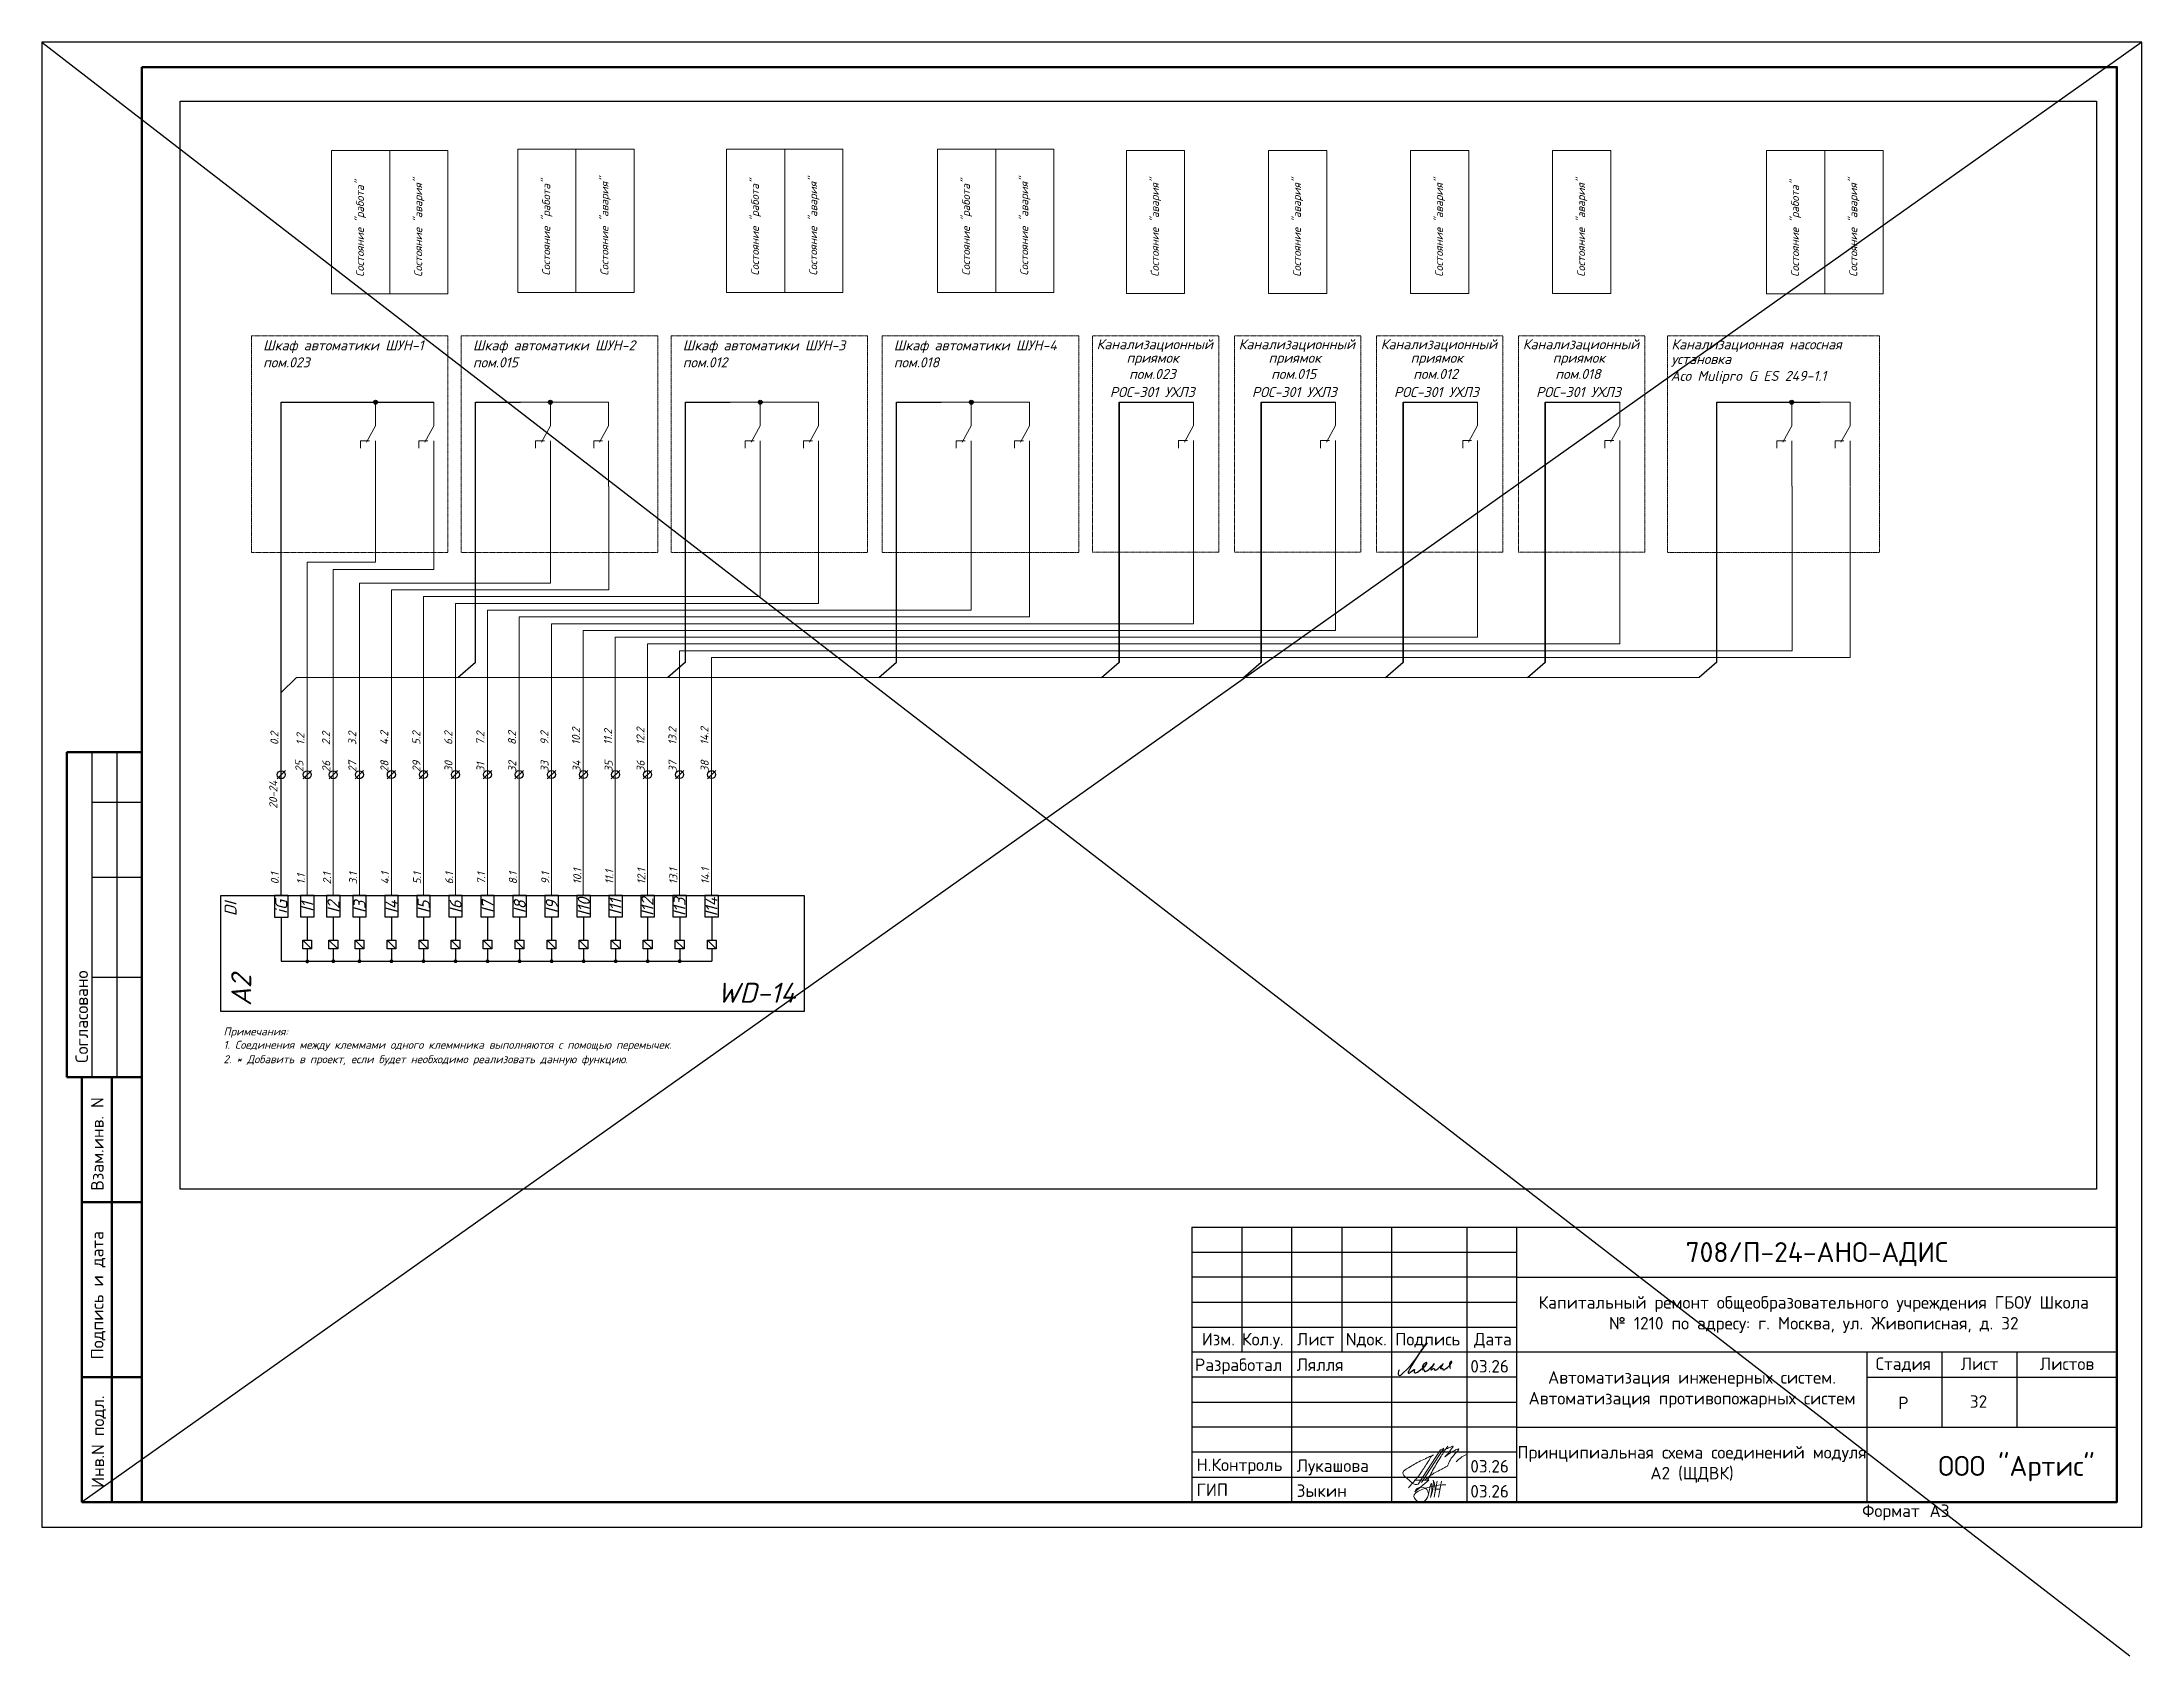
# Model space of a CAD drawing. Header units: millimetres. Extents: x -1073752 to 1436911, y -1379358 to 94781.
# Drawn here: x 1285319 to 1327319, y 62501 to 94781 of the extents above; entities that cross this region are included whole.
import ezdxf
from ezdxf.enums import TextEntityAlignment as Align

# ---------------------------------------------------------------- set-up
doc = ezdxf.new("R2010")
doc.units = ezdxf.units.MM
doc.linetypes.add('5T5', pattern=[3.5, 2.5, -1])
doc.linetypes.add('невидимая2', pattern=[4.7625, 3.175, -1.5875])
for name, color, linetype in [('13-230VAC POWER DISTR.', 7, 'Continuous'), ('Основная', 7, 'Continuous'), ('СОТ', 7, 'Continuous'), ('Штампы', 7, 'Continuous')]:
    doc.layers.add(name, color=color, linetype=linetype)
for name, color, linetype, lineweight in [('АР_текст', 250, 'Continuous', 40), ('лс', 5, 'Continuous', 30), ('Основная сплош', 7, 'Continuous', 30), ('Текст', 7, 'Continuous', 30), ('Цепь DC 24В плюс', 1, 'Continuous', 9)]:
    doc.layers.add(name, color=color, linetype=linetype, lineweight=lineweight)
doc.layers.add('ОФ_подписи', color=5, linetype='Continuous', lineweight=13, true_color=0x0000ff)
doc.layers.add('Подписи', color=5, linetype='Continuous', lineweight=18, true_color=0x0000ff)
doc.styles.add('ICOCPEUR', font='isocpeur.ttf', dxfattribs={"height": 250})
doc.styles.add('PDF ISOCPEUR', font='isocpeur.ttf')
doc.styles.add('RubezhCAD', font='isocpeur.ttf')
doc.styles.add('Standart  GenSys', font='isocpeui.ttf', dxfattribs={"height": 2})
doc.styles.add('TIMES', font='times.ttf')
doc.styles.add('XREF1$0$Standard', font='isocpeur.ttf')

msp = doc.modelspace()

# ---------------------------------------------------------------- texts
at = {"lineweight": 30, "style": 'Standart  GenSys'}
for s, p in [('Состояние "работа"', (1291758, 90082.8)), ('Состояние "авария"', (1292923.5, 90082.8)), ('Состояние "работа"', (1295482.9, 90108.7)), ('Состояние "авария"', (1296648.4, 90108.7)), ('Состояние "работа"', (1299657.7, 90108.7)), ('Состояние "авария"', (1300823.2, 90108.7)), ('Состояние "работа"', (1303878, 90108.7)), ('Состояние "авария"', (1305043.4, 90108.7)), ('Состояние "авария"', (1307656.2, 90084.9)), ('Состояние "авария"', (1310497.5, 90084.9)), ('Состояние "авария"', (1313338.7, 90084.9)), ('Состояние "авария"', (1316179.9, 90084.9)), ('Состояние "работа"', (1320458.8, 90082.8)), ('Состояние "авария"', (1321624.2, 90082.8))]:
    msp.add_text(s, height=160, rotation=90, dxfattribs=at).set_placement(p)
at = {"color": 104, "style": 'Standart  GenSys'}
for s, p in [('Шкаф автоматики ШУН-1', (1289741.4, 88613.8)), ('Шкаф автоматики ШУН-2', (1293938.3, 88613.8)), ('Шкаф автоматики ШУН-3', (1298135.2, 88613.8)), ('Шкаф автоматики ШУН-4', (1302355.4, 88613.8)), ('Канализационный', (1306411.7, 88636.5)), ('Канализационный', (1309252.9, 88636.5)), ('Канализационный', (1312094.2, 88636.5)), ('Канализационный', (1314935.4, 88636.5)), ('Канализационная насосная', (1317907.4, 88634.4)), ('пом.023', (1289741.4, 88273.6)), ('пом.015', (1293938.3, 88273.6)), ('пом.012', (1298135.2, 88273.6)), ('пом.018', (1302355.4, 88273.6)), ('приямок ', (1307009.5, 88364.4)), ('пом.023', (1307061.8, 88042.3)), ('приямок ', (1309850.8, 88364.4)), ('пом.015', (1309903, 88042.3)), ('приямок ', (1312692, 88364.4)), ('пом.012', (1312744.3, 88042.3)), ('приямок ', (1315533.2, 88364.4)), ('пом.018', (1315585.5, 88042.3)), ('установка', (1317907.4, 88340.5)), ('Асо Mulipro G ES 249-1.1', (1317892.4, 88003.3)), ('РОС-301 УХЛ3', (1306676.9, 87680.3)), ('РОС-301 УХЛ3', (1309518.1, 87680.3)), ('РОС-301 УХЛ3', (1312359.4, 87680.3)), ('РОС-301 УХЛ3', (1315200.6, 87680.3))]:
    msp.add_text(s, height=200, dxfattribs=at).set_placement(p)
at = {"color": 214, "lineweight": 25, "style": 'Standart  GenSys'}
for s, p in [('10.2', (1296080.3, 80722.3)), ('11.2', (1296720.5, 80722.3)), ('12.2', (1297368, 80722.3)), ('13.2', (1298008.5, 80722.3)), ('14.2', (1298648.9, 80722.3)), ('0.2', (1290047.7, 80719.5)), ('1.2', (1290568.3, 80719.5)), ('2.2', (1291080.9, 80720.6)), ('3.2', (1291603.7, 80718.6)), ('4.2', (1292243.6, 80722.2)), ('5.2', (1292884.8, 80722.3)), ('6.2', (1293525.2, 80722.3)), ('7.2', (1294165.7, 80722.3)), ('8.2', (1294800.2, 80722.3)), ('9.2', (1295446.6, 80722.3)), ('0.1', (1290054.9, 77934.5)), ('1.1', (1290577.9, 77934.5)), ('2.1', (1291098.5, 77934.5)), ('3.1', (1291621.4, 77934.5)), ('4.1', (1292261.9, 77934.5)), ('5.1', (1292902.3, 77934.5)), ('6.1', (1293542.8, 77934.5)), ('7.1', (1294183.2, 77934.5)), ('8.1', (1294817.8, 77934.5)), ('9.1', (1295464.2, 77934.5)), ('10.1', (1296104.6, 77934.5)), ('11.1', (1296745.1, 77934.5)), ('12.1', (1297385.5, 77934.6)), ('13.1', (1298026, 77934.6)), ('14.1', (1298664.3, 77934.6))]:
    msp.add_text(s, height=160, rotation=90, dxfattribs=at).set_placement(p)
at = {"style": 'Standart  GenSys'}
for s, height, p in [('I12', 240, (1297428.3, 77485.4)), ('I13', 240, (1298068.8, 77485.4)), ('iG', 240, (1290104.6, 77482.3)), ('I1', 240, (1290625.3, 77485.3)), ('I2', 240, (1291148.1, 77485.3)), ('I3', 240, (1291671.8, 77485.3)), ('I4', 240, (1292312.2, 77485.3)), ('I5', 240, (1292952.7, 77485.4)), ('I6', 240, (1293593.1, 77485.4)), ('I7', 240, (1294233.6, 77485.4)), ('I8', 240, (1294874.1, 77485.4)), ('I9', 240, (1295514.5, 77485.4)), ('I10', 240, (1296155, 77485.4)), ('I11', 240, (1296787.9, 77485.4)), ('I14', 240, (1298709.3, 77485.4)), ('A2', 400, (1289303.2, 75816.3))]:
    msp.add_text(s, height=height, rotation=90, dxfattribs=at).set_placement(p, align=Align.MIDDLE_CENTER)
msp.add_text('WD-14', height=400, dxfattribs=at).set_placement((1299604.5, 75765.7), align=Align.MIDDLE_CENTER)
at = {"insert": (1289090.2, 77441.3), "char_height": 240, "attachment_point": 5, "rotation": 90, "style": 'Standart  GenSys'}
msp.add_mtext_dynamic_manual_height_columns('DI', width=1215.981, gutter_width=1000, heights=[0], dxfattribs=at)
at = {"linetype": 'невидимая2', "insert": (1288948.9, 75072.1), "char_height": 160, "attachment_point": 1, "style": 'Standart  GenSys'}
msp.add_mtext_dynamic_manual_height_columns('Примечания:\\P\\pt8320,10400;1. Соединения между клеммами одного клеммника выполняются с помощью перемычек.', width=13315.853, gutter_width=1000, heights=[0], dxfattribs=at)
at = {"layer": '13-230VAC POWER DISTR.', "color": 94, "linetype": 'Continuous', "style": 'Standart  GenSys'}
for s, p in [('25', (1290545, 80180.2)), ('26', (1291084.4, 80178.3)), ('27', (1291607.2, 80178.3)), ('28', (1292247.2, 80178.6)), ('29', (1292888.4, 80178.7)), ('30', (1293528.9, 80178.7)), ('31', (1294169.3, 80178.7)), ('32', (1294803.8, 80178.6)), ('33', (1295450.2, 80178.6)), ('34', (1296090.7, 80178.6)), ('35', (1296731.2, 80178.7)), ('36', (1297371.6, 80178.7)), ('37', (1298012.1, 80178.7)), ('38', (1298652.5, 80178.7)), ('20-24', (1290024.4, 79448.5))]:
    msp.add_text(s, height=160, rotation=90, dxfattribs=at).set_placement(p)
at = {"layer": 'Defpoints', "linetype": 'невидимая2', "insert": (1288948.9, 74516.5), "char_height": 160, "attachment_point": 1, "style": 'Standart  GenSys'}
msp.add_mtext_dynamic_manual_height_columns('\\pt8320,10400;2. * Добавить в проект, если будет необходимо реализовать данную функцию.', width=13315.853, gutter_width=1000, heights=[0], dxfattribs=at)
at = {"layer": 'СОТ', "char_height": 250, "width": 7000, "attachment_point": 5, "style": 'ICOCPEUR'}
for s, insert in [('{\\C0;32}', (1324049.3, 67590.7)), ('Принципиальная схема соединений модуля А2 (ЩДВК)', (1318319.3, 66332.6))]:
    msp.add_mtext(s, dxfattribs=dict(at, insert=insert))

# ---------------------------------------------------------------- blocks, each defined once
blk = doc.blocks.new('*U8')
at = {"lineweight": 50}
for p, q in [((5, 155), (20, 155)), ((5, 155), (5, 90)), ((5, 90), (20, 90)), ((8, 5), (8, 90)), ((14, 5), (14, 90)), ((8, 65), (20, 65)), ((8, 30), (20, 30)), ((8, 5), (20, 5))]:
    blk.add_line(p, q, dxfattribs=at)
for p, q in [((10, 155), (10, 90)), ((15, 155), (15, 90)), ((10, 145), (20, 145)), ((10, 130), (20, 130)), ((10, 110), (20, 110))]:
    blk.add_line(p, q)
blk.add_lwpolyline([(0, 0), (420, 0), (420, 297), (0, 297)], close=True)
blk.add_lwpolyline([(20, 292), (415, 292), (415, 5), (20, 5)], close=True, dxfattribs=at)
at = {"style": 'XREF1$0$Standard'}
for s, p in [('Согласовано', (7.95, 102.07)), ('Взам.инв. N', (11.07, 76.61)), ('Подпись и дата', (11.04, 46.36)), ('Инв.N подл.', (11.17, 17.07))]:
    blk.add_text(s, height=2.5, rotation=90, dxfattribs=at).set_placement(p, align=Align.MIDDLE_CENTER)
blk.add_text('Формат', height=2.5, dxfattribs=at).set_placement((364.02, 2))
blk.add_text('А3', height=2.5, dxfattribs=at).set_placement((381.51, 2), align=Align.RIGHT)
for tag, p in [('СОГЛАСОВАНО_ДАТА2', (14.37, 145.56)), ('СОГЛАСОВАНО_ДАТА3', (19.37, 145.56)), ('СОГЛАСОВАНО_ФАМИЛИЯ2', (14.37, 110.56)), ('СОГЛАСОВАНО_ФАМИЛИЯ3', (19.37, 110.56)), ('СОГЛАСОВАНО_ДОЛЖНОСТЬ2', (14.37, 90.56)), ('СОГЛАСОВАНО_ДОЛЖНОСТЬ3', (19.37, 90.56))]:
    blk.add_attdef(tag, p, '', height=2.5, rotation=90, dxfattribs=at)
for tag, p in [('ВЗАМ_ИНВ_НОМЕР', (19.37, 77.5)), ('ИНВ_N_ПОДЛ', (19.37, 17.5))]:
    blk.add_attdef(tag, text='', height=2.5, rotation=90, dxfattribs=at).set_placement(p, align=Align.CENTER)
blk.add_attdef('ИНВ_ДАТА', text='', height=2.5, rotation=90, dxfattribs=at).set_placement((19.37, 63.83), align=Align.RIGHT)
blk = doc.blocks.new('П_Зыкин')
at = {"layer": 'ОФ_подписи', "color": 152, "ltscale": 100, "true_color": 0x0061c2, "transparency": 33554687}
for p, q in [((142, 249), (62, -174)), ((102, 37), (218, 37)), ((258, 249), (178, -174))]:
    blk.add_line(p, q, dxfattribs=at)
blk.add_lwpolyline([(-462, 273), (-74, 273), (-446, -30)], dxfattribs=at)
for centre, radius, start, end in [((-271, -94), 186, 314.2393, 159.9348), ((345, -1372), 1523, 88.8758, 117.8788), ((1109, -252), 1204, 158.7593, 174.231), ((-1024, 224), 1068, 337.8144, 2.8859), ((-849, 72), 852, 342.8308, 7.4815), ((-9, 182), 4.48, 8.9691, 155.6551), ((-643, 22), 732, 344.4555, 20.462), ((-318, -169), 151, 108.7568, 173.4251), ((-287, -115), 185, 191.5358, 322.3512)]:
    blk.add_arc(centre, radius, start, end, dxfattribs=at)
blk = doc.blocks.new('П_Лукашова')
at = {"layer": 'ОФ_подписи', "color": 152, "true_color": 0x0061c2}
for p, q in [((221, 339), (-221, -339)), ((286, 371), (-156, -307)), ((283, 370), (218, 338))]:
    blk.add_line(p, q, dxfattribs=at)
for points in [[(221, 301), (344, 360), (434, 401), (475, 416), (464, 395), (420, 336), (342, 232), (310, 203), (337, 221), (420, 283), (490, 322), (558, 352), (576, 358), (491, 240), (403, 113), (374, 49), (360, 20)], [(-221, -339), (-276, -344), (-368, -289), (-446, -221), (-505, -166), (-522, -116), (-412, -16), (-295, 56), (-173, 120), (-49, 179), (33, 216), (87, 237), (52, 221), (11, 167), (-59, 51), (-126, -52), (-177, -132), (-256, -231), (-409, -409)], [(360, 20), (294, -18), (203, -65), (91, -124), (-73, -248)], [(366, 415), (236, 213), (85, -37), (-50, -300)], [(530, 102), (646, 199), (748, 254)]]:
    blk.add_spline(points, degree=3, dxfattribs=at)
blk = doc.blocks.new('A$C11203D1A')
at = {"layer": 'Подписи', "lineweight": 25}
blk.add_lwpolyline([(0.24, 1.11), (0.09, 0.86), (0, 0.47), (0.01, 0.27), (0.06, 0.09), (0.17, 0.01), (0.33, 0), (0.53, 0.07), (0.73, 0.22), (0.94, 0.41), (1.81, 1.26), (2.64, 2.1), (3.19, 2.76), (3.8, 3.63), (4.42, 4.6), (5, 5.4), (5.39, 5.96), (5.72, 6.46), (5.82, 6.46), (5.73, 6.31), (4.71, 5.11), (3.82, 3.76), (2.71, 1.9), (2.36, 1.31), (2.15, 0.93), (2.05, 0.72), (2.04, 0.6), (2.04, 0.49), (2.07, 0.44), (2.13, 0.41), (2.22, 0.43), (2.34, 0.53), (2.48, 0.65), (2.83, 0.93), (3.1, 1.12), (3.23, 1.19), (3.28, 1.19), (3.29, 1.16), (3.26, 1.06), (3.23, 0.9), (3.22, 0.77), (3.24, 0.65), (3.26, 0.58), (3.34, 0.52), (3.42, 0.48), (3.54, 0.51), (3.66, 0.56), (3.92, 0.66), (4.17, 0.85), (4.57, 1.16), (4.82, 1.36), (5, 1.53), (5.18, 1.68), (5.48, 1.96), (5.64, 2.15), (5.74, 2.33), (5.75, 2.44), (5.75, 2.53), (5.69, 2.57), (5.6, 2.58), (5.49, 2.54), (5.33, 2.4), (5.12, 2.18), (4.99, 1.99), (4.9, 1.86), (4.85, 1.74), (4.87, 1.66), (4.92, 1.62), (5.03, 1.65), (5.11, 1.72), (5.21, 1.79), (5.24, 1.81), (5.28, 1.82), (5.31, 1.82), (5.32, 1.79), (5.26, 1.69), (5.19, 1.61), (5.11, 1.47), (5.03, 1.34), (4.98, 1.25), (4.97, 1.17), (4.97, 1.09), (5.01, 1.05), (5.05, 1.06), (5.1, 1.11), (5.14, 1.13), (5.2, 1.13), (5.23, 1.07), (5.27, 0.94), (5.32, 0.85), (5.35, 0.8), (5.43, 0.77), (5.52, 0.78), (5.61, 0.84), (5.88, 1), (6.13, 1.19), (6.42, 1.46), (6.68, 1.7), (6.94, 1.94), (7.06, 2.08), (7.22, 2.28), (7.23, 2.3), (7.23, 2.31), (7.2, 2.31), (7.18, 2.28), (7.15, 2.24), (6.76, 1.63), (6.67, 1.45), (6.59, 1.3), (6.56, 1.22), (6.56, 1.16), (6.57, 1.11), (6.6, 1.08), (6.65, 1.1), (6.7, 1.13), (6.79, 1.19), (6.88, 1.26), (6.99, 1.31), (7.07, 1.35), (7.18, 1.36), (7.23, 1.33), (7.27, 1.28), (7.28, 1.18), (7.28, 1.12), (7.3, 1.08), (7.34, 1.04), (7.38, 1.02), (7.45, 1.01), (7.52, 1.04), (7.6, 1.09), (7.73, 1.19), (7.93, 1.34), (8.13, 1.48), (8.36, 1.7), (8.65, 1.95), (8.78, 2.07), (8.9, 2.16), (8.98, 2.23), (9.03, 2.27), (9.04, 2.29), (9.02, 2.3), (8.99, 2.29), (8.97, 2.25), (8.92, 2.16), (8.7, 1.81), (8.57, 1.61), (8.52, 1.53), (8.51, 1.43), (8.53, 1.37), (8.56, 1.33), (8.6, 1.33), (8.66, 1.35), (8.72, 1.39), (8.76, 1.41), (8.86, 1.4), (8.93, 1.37), (8.94, 1.31), (8.96, 1.22), (8.98, 1.14), (9.02, 1.1), (9.08, 1.07), (9.17, 1.1), (9.24, 1.14), (9.33, 1.2), (9.56, 1.37), (9.86, 1.59), (10.18, 1.87), (10.41, 2.09), (10.57, 2.29), (10.72, 2.51), (10.76, 2.62), (10.77, 2.7), (10.75, 2.75), (10.68, 2.79), (10.58, 2.76), (10.5, 2.69), (10.38, 2.54), (10.32, 2.41), (10.31, 2.25), (10.32, 2.09), (10.33, 1.85), (10.35, 1.7), (10.37, 1.58), (10.4, 1.47), (10.47, 1.37)], dxfattribs=at)
blk = doc.blocks.new('Штамп')
at = {"layer": 'Основная'}
for p, q in [((-18500, 5000), (-12000, 5000)), ((-12000, 4500), (-18500, 4500)), ((-18500, 4000), (-12000, 4000)), ((-12000, 2500), (-18500, 2500)), ((-18500, 2000), (-12000, 2000)), ((-12000, 1500), (-18500, 1500)), ((-12000, 1000), (-18500, 1000)), ((-18500, 500), (-12000, 500))]:
    blk.add_line(p, q, dxfattribs=at)
at = {"layer": 'Основная сплош'}
for p, q in [((-18500, 5500), (0, 5500)), ((-18500, 5500), (-18500, 0)), ((-17500, 5500), (-17500, 3000)), ((-16500, 0), (-16500, 5500)), ((-15500, 5500), (-15500, 3000)), ((-14500, 0), (-14500, 5500)), ((-13000, 5500), (-13000, 0)), ((-12000, 0), (-12000, 5500)), ((-12000, 4500), (0, 4500)), ((-18500, 3500), (-12000, 3500)), ((0, 3000), (-18500, 3000)), ((-5000, 3000), (-5000, 0)), ((-3500, 3000), (-3500, 1500)), ((-2000, 3000), (-2000, 1500)), ((-5000, 2500), (0, 2500)), ((-12000, 1500), (0, 1500))]:
    blk.add_line(p, q, dxfattribs=at)
at = {"transparency": 33554687, "xscale": 100, "yscale": 100, "zscale": 100}
blk.add_blockref('A$C11203D1A', (-14379, 2533), dxfattribs=at)
at = {"layer": 'ОФ_подписи', "color": 5}
for name, p, xscale, yscale, zscale in [('П_Лукашова', (-13755, 700), 1.010226427429054, 1.010226427429054, 1.010226427429054), ('П_Зыкин', (-13706, 228), 0.7621923841183493, 0.7621923841183493, 0.7621923841183493)]:
    blk.add_blockref(name, p, dxfattribs=dict(at, xscale=xscale, yscale=yscale, zscale=zscale))
at = {"transparency": 33554687, "insert": (-8500, 2250), "char_height": 250, "width": 7000, "attachment_point": 5, "style": 'PDF ISOCPEUR'}
blk.add_mtext('Автоматизация инженерных систем. Автоматизация противопожарных систем', dxfattribs=at)
at = {"layer": 'АР_текст', "color": 7, "transparency": 33554687, "insert": (-2009, 668), "char_height": 400, "width": 7750, "attachment_point": 5, "style": 'RubezhCAD'}
blk.add_mtext('{\\C0;ООО "Артис"}', dxfattribs=at)
at = {"layer": 'Текст', "color": 0, "style": 'RubezhCAD'}
blk.add_text('708/П-24-АНО-АДИС', height=400, dxfattribs=at).set_placement((-6000, 4798), align=Align.CENTER)
at = {"layer": 'Текст', "linetype": 'Continuous', "style": 'RubezhCAD'}
for s, p in [('Изм.', (-18302, 3131)), ('Кол.у.', (-17500, 3131)), ('Лист', (-16402, 3131)), ('Nдок.', (-15424, 3131)), ('Подпись', (-14434, 3131)), ('Дата', (-12857, 3131))]:
    blk.add_text(s, height=250, dxfattribs=at).set_placement(p)
at = {"layer": 'Текст', "style": 'ICOCPEUR'}
for s, p in [('Разработал', (-18441, 2620)), ('Лялля', (-16408, 2622)), ('03.26', (-12934, 2590)), ('Н.Контроль', (-18407, 620)), ('Лукашова', (-16408, 602)), ('03.26', (-12934, 590)), ('ГИП', (-18407, 120)), ('Зыкин', (-16408, 102)), ('03.26', (-12934, 90))]:
    blk.add_text(s, height=250, dxfattribs=at).set_placement(p)
at = {"layer": 'Текст', "color": 7, "linetype": 'Continuous', "style": 'RubezhCAD'}
for s, p in [('Стадия', (-4273, 2640)), ('Лист', (-2750, 2640)), ('Листов', (-1000, 2640))]:
    blk.add_text(s, height=250, dxfattribs=at).set_placement(p, align=Align.CENTER)
at = {"layer": 'Текст', "color": 7, "style": 'RubezhCAD'}
blk.add_text('Р', height=250, dxfattribs=at).set_placement((-4273, 1857), align=Align.CENTER)
at = {"layer": 'Текст', "ltscale": 100, "insert": (-6063, 3750), "char_height": 250, "attachment_point": 5, "style": 'RubezhCAD'}
blk.add_mtext_dynamic_manual_height_columns('\\pi-3.125;Капитальный ремонт общеобразовательного учреждения ГБОУ Школа{\\H1.25x; }\\P№ 1210 по адресу: г. Москва, ул. Живописная, д. 32{\\H1.21604x; }\\P', width=11832.53, gutter_width=1250, heights=[1893], dxfattribs=at)
at = {"layer": 'Текст', "ltscale": 100, "style": 'RubezhCAD'}
blk.add_attdef('ЛИСТОВ', text='', height=250, dxfattribs=at).set_placement((-1000, 1857), align=Align.CENTER)
at = {"layer": 'Текст', "ltscale": 100, "style": 'TIMES'}
blk.add_attdef('НАЗВАНИЕ', text='', height=250, dxfattribs=at).set_placement((-8500, 750), align=Align.MIDDLE_CENTER)

# ---------------------------------------------------------------- hatches: boundary and pattern name
at = {"ltscale": 100}
h = msp.add_hatch(color=256, dxfattribs=at)
h.dxf.hatch_style = 1
edge = h.paths.add_edge_path()
edge.add_arc((1291990.9, 87577.3), 40, 0, 360)
h = msp.add_hatch(color=256, dxfattribs=at)
h.dxf.hatch_style = 1
edge = h.paths.add_edge_path()
edge.add_arc((1295487.2, 87577.3), 40, 0, 360)
h = msp.add_hatch(color=256, dxfattribs=at)
h.dxf.hatch_style = 1
edge = h.paths.add_edge_path()
edge.add_arc((1299684.1, 87577.3), 40, 0, 360)
h = msp.add_hatch(color=256, dxfattribs=at)
h.dxf.hatch_style = 1
edge = h.paths.add_edge_path()
edge.add_arc((1303904.4, 87577.3), 40, 0, 360)
h = msp.add_hatch(color=256, dxfattribs=at)
h.dxf.hatch_style = 1
edge = h.paths.add_edge_path()
edge.add_arc((1320314.2, 87577.3), 40, 0, 360)
at = {"lineweight": 20, "ltscale": 0.01}
h = msp.add_hatch(color=256, dxfattribs=at)
edge = h.paths.add_edge_path()
edge.add_arc((1290624.9, 76393.3), 38.1, -90, 270)
h = msp.add_hatch(color=256, dxfattribs=at)
edge = h.paths.add_edge_path()
edge.add_arc((1291145.5, 76396.4), 38.1, -90, 270)
h = msp.add_hatch(color=256, dxfattribs=at)
edge = h.paths.add_edge_path()
edge.add_arc((1291668.4, 76396.4), 38.1, -90, 270)
h = msp.add_hatch(color=256, dxfattribs=at)
edge = h.paths.add_edge_path()
edge.add_arc((1292308.9, 76396.4), 38.1, -90, 270)
h = msp.add_hatch(color=256, dxfattribs=at)
edge = h.paths.add_edge_path()
edge.add_arc((1292949.3, 76396.4), 38.1, -90, 270)
h = msp.add_hatch(color=256, dxfattribs=at)
edge = h.paths.add_edge_path()
edge.add_arc((1293589.8, 76396.4), 38.1, -90, 270)
h = msp.add_hatch(color=256, dxfattribs=at)
edge = h.paths.add_edge_path()
edge.add_arc((1294230.3, 76396.4), 38.1, -90, 270)
h = msp.add_hatch(color=256, dxfattribs=at)
edge = h.paths.add_edge_path()
edge.add_arc((1294870.7, 76396.4), 38.1, -90, 270)
h = msp.add_hatch(color=256, dxfattribs=at)
edge = h.paths.add_edge_path()
edge.add_arc((1295511.2, 76396.4), 38.1, -90, 270)
h = msp.add_hatch(color=256, dxfattribs=at)
edge = h.paths.add_edge_path()
edge.add_arc((1296151.6, 76396.4), 38.1, -90, 270)
h = msp.add_hatch(color=256, dxfattribs=at)
edge = h.paths.add_edge_path()
edge.add_arc((1296792.1, 76396.4), 38.1, -90, 270)
h = msp.add_hatch(color=256, dxfattribs=at)
edge = h.paths.add_edge_path()
edge.add_arc((1297432.6, 76396.4), 38.1, -90, 270)
h = msp.add_hatch(color=256, dxfattribs=at)
edge = h.paths.add_edge_path()
edge.add_arc((1298073, 76396.5), 38.1, -90, 270)

# ---------------------------------------------------------------- linework, layer by layer
for p, q in [((1306860.4, 87579.4), (1306860.4, 82373)), ((1309701.6, 87579.4), (1309701.6, 82373)), ((1312542.9, 87579.4), (1312542.9, 82373)), ((1315384.1, 87579.4), (1315384.1, 82373)), ((1318465.8, 82068.7), (1290403.2, 82066.9))]:
    msp.add_line(p, q)
at = {"ltscale": 4}
for p, q in [((1293990.7, 82373), (1293638.8, 82066.9)), ((1298187.6, 82374.8), (1297835.7, 82068.7)), ((1302407.9, 82373), (1302055.9, 82066.9)), ((1306860.4, 82373), (1306508.4, 82066.9)), ((1309701.6, 82373), (1309349.7, 82066.9)), ((1312542.9, 82373), (1312190.9, 82066.9)), ((1315384.1, 82373), (1315032.2, 82066.9)), ((1318817.8, 82374.8), (1318465.8, 82068.7)), ((1290624.9, 77283.8), (1290624.9, 76817)), ((1291145.5, 77283.8), (1291145.5, 76817.1)), ((1291668.4, 77283.8), (1291668.4, 76817.1)), ((1292308.9, 77283.8), (1292308.9, 76817)), ((1292949.3, 77283.8), (1292949.3, 76817)), ((1293589.8, 77283.8), (1293589.8, 76817.1)), ((1294230.3, 77283.8), (1294230.3, 76817.1)), ((1294870.7, 77283.8), (1294870.7, 76817.1)), ((1295511.2, 77283.8), (1295511.2, 76817.1)), ((1296151.6, 77283.8), (1296151.6, 76817.1)), ((1296792.1, 77283.8), (1296792.1, 76817.1)), ((1297432.6, 77283.8), (1297432.6, 76817.1)), ((1298073, 77283.9), (1298073, 76817.1)), ((1298713.5, 77283.9), (1298713.5, 76817.1)), ((1290537.6, 76817), (1290712.2, 76642.4)), ((1290624.9, 76642.4), (1290624.9, 76400.4)), ((1291058.3, 76817.1), (1291232.8, 76642.4)), ((1291145.5, 76642.4), (1291145.5, 76400.4)), ((1291581.1, 76817.1), (1291755.7, 76642.4)), ((1291668.4, 76642.4), (1291668.4, 76400.4)), ((1292221.6, 76817), (1292396.2, 76642.4)), ((1292308.9, 76642.4), (1292308.9, 76400.4)), ((1292862, 76817), (1293036.6, 76642.4)), ((1292949.3, 76642.4), (1292949.3, 76400.4)), ((1293502.5, 76817.1), (1293677.1, 76642.4)), ((1293589.8, 76642.4), (1293589.8, 76400.4)), ((1294143, 76817.1), (1294317.5, 76642.4)), ((1294230.3, 76642.4), (1294230.3, 76400.4)), ((1294783.4, 76817.1), (1294958, 76642.4)), ((1294870.7, 76642.4), (1294870.7, 76400.4)), ((1295423.9, 76817.1), (1295598.5, 76642.4)), ((1295511.2, 76642.4), (1295511.2, 76400.4)), ((1296064.3, 76817.1), (1296238.9, 76642.5)), ((1296151.6, 76642.5), (1296151.6, 76400.5)), ((1296704.8, 76817.1), (1296879.4, 76642.4)), ((1296792.1, 76642.4), (1296792.1, 76400.4)), ((1297345.3, 76817.1), (1297519.8, 76642.5)), ((1297432.6, 76642.5), (1297432.6, 76400.5)), ((1297985.7, 76817.1), (1298160.3, 76642.5)), ((1298073, 76642.5), (1298073, 76400.5)), ((1298626.2, 76817.1), (1298800.8, 76642.5)), ((1298713.5, 76642.5), (1298713.5, 76400.5))]:
    msp.add_line(p, q, dxfattribs=at)
at = {"color": 7, "linetype": 'Continuous', "lineweight": 20}
for points in [[(1291107.9, 89745.7), (1291107.9, 92611.2), (1292273.3, 92611.2), (1292273.3, 89745.7)], [(1292273.3, 89745.7), (1292273.3, 92611.2), (1293438.7, 92611.2), (1293438.7, 89745.7)], [(1294832.8, 89771.5), (1294832.8, 92637.1), (1295998.2, 92637.1), (1295998.2, 89771.5)], [(1295998.2, 89771.5), (1295998.2, 92637.1), (1297163.6, 92637.1), (1297163.6, 89771.5)], [(1299007.6, 89771.5), (1299007.6, 92637.1), (1300173, 92637.1), (1300173, 89771.5)], [(1300173, 89771.5), (1300173, 92637.1), (1301338.5, 92637.1), (1301338.5, 89771.5)], [(1303227.9, 89771.5), (1303227.9, 92637.1), (1304393.3, 92637.1), (1304393.3, 89771.5)], [(1304393.3, 89771.5), (1304393.3, 92637.1), (1305558.7, 92637.1), (1305558.7, 89771.5)], [(1307006.1, 89747.8), (1307006.1, 92613.4), (1308171.5, 92613.4), (1308171.5, 89747.8)], [(1309847.3, 89747.8), (1309847.3, 92613.4), (1311012.7, 92613.4), (1311012.7, 89747.8)], [(1312688.5, 89747.8), (1312688.5, 92613.4), (1313854, 92613.4), (1313854, 89747.8)], [(1315529.8, 89747.8), (1315529.8, 92613.4), (1316695.2, 92613.4), (1316695.2, 89747.8)], [(1319808.6, 89745.7), (1319808.6, 92611.2), (1320974.1, 92611.2), (1320974.1, 89745.7)], [(1320974.1, 89745.7), (1320974.1, 92611.2), (1322139.5, 92611.2), (1322139.5, 89745.7)]]:
    msp.add_lwpolyline(points, close=True, dxfattribs=at)
at = {"linetype": '5T5', "lineweight": 13, "ltscale": 0.5}
for points in [[(1289507.9, 84573.1), (1289507.9, 88902), (1293438.7, 88902), (1293438.7, 84573.1)], [(1293704.8, 84573.1), (1293704.8, 88902), (1297635.7, 88902), (1297635.7, 84573.1)], [(1297901.7, 84573.1), (1297901.7, 88902), (1301832.6, 88902), (1301832.6, 84573.1)], [(1302122, 84573.1), (1302122, 88902), (1306052.8, 88902), (1306052.8, 84573.1)], [(1306327.7, 84575.2), (1306327.7, 88904.1), (1308854.8, 88904.1), (1308854.8, 84575.2)], [(1309168.9, 84575.2), (1309168.9, 88904.1), (1311696, 88904.1), (1311696, 84575.2)], [(1312010.2, 84575.2), (1312010.2, 88904.1), (1314537.2, 88904.1), (1314537.2, 84575.2)], [(1314851.4, 84575.2), (1314851.4, 88904.1), (1317378.5, 88904.1), (1317378.5, 84575.2)], [(1317831.2, 84573.1), (1317831.2, 88902), (1322067.6, 88902), (1322067.6, 84573.1)]]:
    msp.add_lwpolyline(points, close=True, dxfattribs=at)
for points in [[(1290104.3, 77711.6), (1290104.3, 87577.3), (1293156.3, 87577.3)], [(1293990.7, 82373), (1293990.7, 87577.3), (1294886.6, 87577.3)], [(1298187.6, 82374.8), (1298187.6, 87577.3), (1299083.5, 87577.3)], [(1302407.9, 82374.8), (1302407.9, 87577.3), (1303303.8, 87577.3)], [(1306860.4, 82373), (1306860.4, 87579.4), (1308349.6, 87579.4)], [(1309701.6, 82373), (1309701.6, 87579.4), (1311190.8, 87579.4)], [(1312542.9, 82373), (1312542.9, 87579.4), (1314032.1, 87579.4)], [(1315384.1, 82373), (1315384.1, 87579.4), (1316873.3, 87579.4)], [(1318817.8, 82374.8), (1318817.8, 87577.3), (1320879.1, 87577.3)], [(1290403.2, 82066.9), (1290104.3, 81774.3)]]:
    msp.add_lwpolyline(points)
at = {"color": 7, "linetype": 'Continuous', "lineweight": 5}
for points in [[(1291990.9, 87577.3), (1291390.3, 87577.3), (1291390.3, 87577.3)], [(1291990.9, 87255.3), (1291990.9, 87577.3), (1291990.9, 87577.3)], [(1293156.3, 87577.3), (1292555.7, 87577.3), (1292555.7, 87577.3)], [(1293156.3, 87255.3), (1293156.3, 87577.3), (1293156.3, 87577.3)], [(1295487.2, 87577.3), (1294886.6, 87577.3), (1294886.6, 87577.3)], [(1295487.2, 87255.3), (1295487.2, 87577.3), (1295487.2, 87577.3)], [(1296652.6, 87577.3), (1295527.2, 87577.3), (1295527.2, 87577.3)], [(1296652.6, 87255.3), (1296652.6, 87577.3), (1296652.6, 87577.3)], [(1299684.1, 87577.3), (1299083.5, 87577.3), (1299083.5, 87577.3)], [(1300849.6, 87577.3), (1299644.1, 87577.3), (1299644.1, 87577.3)], [(1299684.1, 87255.3), (1299684.1, 87577.3), (1299684.1, 87577.3)], [(1300849.6, 87255.3), (1300849.6, 87577.3), (1300849.6, 87577.3)], [(1303904.4, 87577.3), (1303303.8, 87577.3), (1303303.8, 87577.3)], [(1305069.8, 87577.3), (1303864.4, 87577.3), (1303864.4, 87577.3)], [(1303904.4, 87255.3), (1303904.4, 87577.3), (1303904.4, 87577.3)], [(1305069.8, 87255.3), (1305069.8, 87577.3), (1305069.8, 87577.3)], [(1308349.6, 87579.4), (1307749, 87579.4), (1307749, 87579.4)], [(1308349.6, 87257.4), (1308349.6, 87579.4), (1308349.6, 87579.4)], [(1311190.8, 87579.4), (1310590.2, 87579.4), (1310590.2, 87579.4)], [(1311190.8, 87257.4), (1311190.8, 87579.4), (1311190.8, 87579.4)], [(1314032.1, 87579.4), (1313431.5, 87579.4), (1313431.5, 87579.4)], [(1314032.1, 87257.4), (1314032.1, 87579.4), (1314032.1, 87579.4)], [(1316873.3, 87579.4), (1316272.7, 87579.4), (1316272.7, 87579.4)], [(1316873.3, 87257.4), (1316873.3, 87579.4), (1316873.3, 87579.4)], [(1320314.2, 87577.3), (1319713.6, 87577.3), (1319713.6, 87577.3)], [(1320314.2, 87255.3), (1320314.2, 87577.3), (1320314.2, 87577.3)], [(1321479.7, 87577.3), (1320879.1, 87577.3), (1320879.1, 87577.3)], [(1321479.7, 87255.3), (1321479.7, 87577.3), (1321479.7, 87577.3)], [(1291990.9, 87255.3), (1291990.9, 87106.6), (1291810.1, 86775.2)], [(1293156.3, 87255.3), (1293156.3, 87106.6), (1292975.6, 86775.2)], [(1295487.2, 87255.3), (1295487.2, 87106.6), (1295306.5, 86775.2)], [(1296652.6, 87255.3), (1296652.6, 87106.6), (1296471.9, 86775.2)], [(1299684.1, 87255.3), (1299684.1, 87106.6), (1299503.4, 86775.2)], [(1300849.6, 87255.3), (1300849.6, 87106.6), (1300668.8, 86775.2)], [(1303904.4, 87255.3), (1303904.4, 87106.6), (1303723.6, 86775.2)], [(1305069.8, 87255.3), (1305069.8, 87106.6), (1304889.1, 86775.2)], [(1308349.6, 87257.4), (1308349.6, 87108.7), (1308168.9, 86777.3)], [(1311190.8, 87257.4), (1311190.8, 87108.7), (1311010.1, 86777.3)], [(1314032.1, 87257.4), (1314032.1, 87108.7), (1313851.3, 86777.3)], [(1316873.3, 87257.4), (1316873.3, 87108.7), (1316692.6, 86777.3)], [(1320314.2, 87255.3), (1320314.2, 87106.6), (1320133.5, 86775.2)], [(1321479.7, 87255.3), (1321479.7, 87106.6), (1321298.9, 86775.2)], [(1291691.5, 86656.6), (1291691.5, 86807.2), (1291870.4, 86807.2)], [(1291990.9, 86807.2), (1291990.9, 86656.6), (1291990.9, 86656.6)], [(1291990.9, 86656.6), (1291990.9, 85897.8), (1291990.9, 85897.8)], [(1292857, 86656.6), (1292857, 86807.2), (1293035.8, 86807.2)], [(1293156.3, 86807.2), (1293156.3, 86656.6), (1293156.3, 86656.6)], [(1293156.3, 86656.6), (1293156.3, 85897.8), (1293156.3, 85897.8)], [(1295187.8, 86656.6), (1295187.8, 86807.2), (1295366.7, 86807.2)], [(1295487.2, 86807.2), (1295487.2, 86656.6), (1295487.2, 86656.6)], [(1295487.2, 86656.6), (1295487.2, 85897.8), (1295487.2, 85897.8)], [(1296353.3, 86656.6), (1296353.3, 86807.2), (1296532.1, 86807.2)], [(1296652.6, 86807.2), (1296652.6, 86656.6), (1296652.6, 86656.6)], [(1296652.6, 86656.6), (1296652.6, 85897.8), (1296652.6, 85897.8)], [(1299384.8, 86656.6), (1299384.8, 86807.2), (1299563.6, 86807.2)], [(1299684.1, 86807.2), (1299684.1, 86656.6), (1299684.1, 86656.6)], [(1299684.1, 86656.6), (1299684.1, 85897.8), (1299684.1, 85897.8)], [(1300550.2, 86656.6), (1300550.2, 86807.2), (1300729.1, 86807.2)], [(1300849.6, 86807.2), (1300849.6, 86656.6), (1300849.6, 86656.6)], [(1300849.6, 86656.6), (1300849.6, 85897.8), (1300849.6, 85897.8)], [(1303605, 86656.6), (1303605, 86807.2), (1303783.9, 86807.2)], [(1303904.4, 86807.2), (1303904.4, 86656.6), (1303904.4, 86656.6)], [(1303904.4, 86656.6), (1303904.4, 85897.8), (1303904.4, 85897.8)], [(1304770.5, 86656.6), (1304770.5, 86807.2), (1304949.3, 86807.2)], [(1305069.8, 86807.2), (1305069.8, 86656.6), (1305069.8, 86656.6)], [(1305069.8, 86656.6), (1305069.8, 85897.8), (1305069.8, 85897.8)], [(1308050.2, 86658.7), (1308050.2, 86809.3), (1308229.1, 86809.3)], [(1308349.6, 86809.3), (1308349.6, 86658.7), (1308349.6, 86658.7)], [(1308349.6, 86658.7), (1308349.6, 85900), (1308349.6, 85900)], [(1310891.5, 86658.7), (1310891.5, 86809.3), (1311070.4, 86809.3)], [(1311190.8, 86809.3), (1311190.8, 86658.7), (1311190.8, 86658.7)], [(1311190.8, 86658.7), (1311190.8, 85900), (1311190.8, 85900)], [(1313732.7, 86658.7), (1313732.7, 86809.3), (1313911.6, 86809.3)], [(1314032.1, 86809.3), (1314032.1, 86658.7), (1314032.1, 86658.7)], [(1314032.1, 86658.7), (1314032.1, 85900), (1314032.1, 85900)], [(1316574, 86658.7), (1316574, 86809.3), (1316752.8, 86809.3)], [(1316873.3, 86809.3), (1316873.3, 86658.7), (1316873.3, 86658.7)], [(1316873.3, 86658.7), (1316873.3, 85900), (1316873.3, 85900)], [(1320014.9, 86656.6), (1320014.9, 86807.2), (1320193.7, 86807.2)], [(1320314.2, 86807.2), (1320314.2, 86656.6), (1320314.2, 86656.6)], [(1320314.2, 86656.6), (1320314.2, 85897.8), (1320314.2, 85897.8)], [(1321180.3, 86656.6), (1321180.3, 86807.2), (1321359.2, 86807.2)], [(1321479.7, 86807.2), (1321479.7, 86656.6), (1321479.7, 86656.6)], [(1321479.7, 86656.6), (1321479.7, 85897.8), (1321479.7, 85897.8)], [(1290104.3, 78264), (1290104.3, 77708.6), (1290104.3, 77708.6)]]:
    msp.add_lwpolyline(points, dxfattribs=at)
at = {"ltscale": 100}
for points in [[(1290019.4, 80041.9), (1290189.1, 80211.6)], [(1290540.1, 80041.9), (1290709.8, 80211.6)], [(1291060.7, 80041.9), (1291230.4, 80211.6)], [(1291582.7, 80041.8), (1291752.4, 80211.5)], [(1292221.2, 80043.9), (1292390.9, 80213.6)], [(1292862.4, 80043.9), (1293032.1, 80213.6)], [(1293502.8, 80043.9), (1293672.5, 80213.6)], [(1294143.3, 80043.9), (1294313, 80213.6)], [(1294777.8, 80043.9), (1294947.5, 80213.6)], [(1295424.2, 80043.9), (1295593.9, 80213.6)], [(1296064.7, 80043.9), (1296234.4, 80213.6)], [(1296705.1, 80043.9), (1296874.9, 80213.6)], [(1297345.6, 80043.9), (1297515.3, 80213.6)], [(1297986.1, 80043.9), (1298155.8, 80213.6)], [(1298626.5, 80043.9), (1298796.2, 80213.6)], [(1290104.3, 77280.7), (1290104.3, 76397.3)], [(1290104.3, 76397.3), (1298713.5, 76400.5)]]:
    msp.add_lwpolyline(points, dxfattribs=at)
at = {"lineweight": 30}
for points in [[(1300564.8, 75393.7), (1288893.5, 75393.7), (1288893.5, 77711.6), (1300564.8, 77711.6)], [(1300564.8, 77711.6), (1300564.8, 75393.7)]]:
    msp.add_lwpolyline(points, dxfattribs=at)
for points in [[(1289968.6, 77708.6), (1289968.6, 77280.7), (1290239.9, 77280.7), (1290239.9, 77708.6)], [(1290489.3, 77711.6), (1290489.3, 77283.8), (1290760.6, 77283.8), (1290760.6, 77711.6)], [(1291009.9, 77711.6), (1291009.9, 77283.8), (1291281.2, 77283.8), (1291281.2, 77711.6)], [(1291532.8, 77711.6), (1291532.8, 77283.8), (1291804.1, 77283.8), (1291804.1, 77711.6)], [(1292173.2, 77711.6), (1292173.2, 77283.8), (1292444.5, 77283.8), (1292444.5, 77711.6)], [(1292813.7, 77711.6), (1292813.7, 77283.8), (1293085, 77283.8), (1293085, 77711.6)], [(1293454.1, 77711.6), (1293454.1, 77283.8), (1293725.4, 77283.8), (1293725.4, 77711.6)], [(1294094.6, 77711.6), (1294094.6, 77283.8), (1294365.9, 77283.8), (1294365.9, 77711.6)], [(1294735.1, 77711.6), (1294735.1, 77283.8), (1295006.4, 77283.8), (1295006.4, 77711.6)], [(1295375.5, 77711.6), (1295375.5, 77283.8), (1295646.8, 77283.8), (1295646.8, 77711.6)], [(1296016, 77711.7), (1296016, 77283.8), (1296287.3, 77283.8), (1296287.3, 77711.7)], [(1296656.4, 77711.6), (1296656.4, 77283.8), (1296927.7, 77283.8), (1296927.7, 77711.6)], [(1297296.9, 77711.7), (1297296.9, 77283.8), (1297568.2, 77283.8), (1297568.2, 77711.7)], [(1297937.4, 77711.7), (1297937.4, 77283.9), (1298208.7, 77283.9), (1298208.7, 77711.7)], [(1298577.8, 77711.7), (1298577.8, 77283.9), (1298849.1, 77283.9), (1298849.1, 77711.7)], [(1290712.2, 76817), (1290712.2, 76642.4), (1290537.6, 76642.4), (1290537.6, 76817)], [(1291232.8, 76817.1), (1291232.8, 76642.4), (1291058.3, 76642.4), (1291058.3, 76817.1)], [(1291755.7, 76817.1), (1291755.7, 76642.4), (1291581.1, 76642.4), (1291581.1, 76817.1)], [(1292396.2, 76817), (1292396.2, 76642.4), (1292221.6, 76642.4), (1292221.6, 76817)], [(1293036.6, 76817), (1293036.6, 76642.4), (1292862, 76642.4), (1292862, 76817)], [(1293677.1, 76817.1), (1293677.1, 76642.4), (1293502.5, 76642.4), (1293502.5, 76817.1)], [(1294317.5, 76817.1), (1294317.5, 76642.4), (1294143, 76642.4), (1294143, 76817.1)], [(1294958, 76817.1), (1294958, 76642.4), (1294783.4, 76642.4), (1294783.4, 76817.1)], [(1295598.5, 76817.1), (1295598.5, 76642.4), (1295423.9, 76642.4), (1295423.9, 76817.1)], [(1296238.9, 76817.1), (1296238.9, 76642.5), (1296064.3, 76642.5), (1296064.3, 76817.1)], [(1296879.4, 76817.1), (1296879.4, 76642.4), (1296704.8, 76642.4), (1296704.8, 76817.1)], [(1297519.8, 76817.1), (1297519.8, 76642.5), (1297345.3, 76642.5), (1297345.3, 76817.1)], [(1298160.3, 76817.1), (1298160.3, 76642.5), (1297985.7, 76642.5), (1297985.7, 76817.1)], [(1298800.8, 76817.1), (1298800.8, 76642.5), (1298626.2, 76642.5), (1298626.2, 76817.1)]]:
    msp.add_lwpolyline(points, close=True)
at = {"ltscale": 100}
for centre, radius in [((1291990.9, 87577.3), 40), ((1295487.2, 87577.3), 40), ((1299684.1, 87577.3), 40), ((1303904.4, 87577.3), 40), ((1320314.2, 87577.3), 40), ((1290104.3, 80126.7), 80), ((1290624.9, 80126.7), 80), ((1291145.5, 80126.7), 80), ((1291667.6, 80126.6), 80), ((1292306.1, 80128.7), 80), ((1292947.2, 80128.7), 80), ((1293587.7, 80128.8), 80), ((1294228.1, 80128.8), 80), ((1294862.7, 80128.7), 80), ((1295509.1, 80128.7), 80), ((1296149.5, 80128.7), 80), ((1296790, 80128.8), 80), ((1297430.5, 80128.8), 80), ((1298070.9, 80128.8), 80), ((1298711.4, 80128.8), 80)]:
    msp.add_circle(centre, radius, dxfattribs=at)
at = {"layer": 'Defpoints', "ltscale": 100}
msp.add_lwpolyline([(1288081, 71836.5), (1288081, 93596.5), (1326408.6, 93596.5), (1326408.6, 71836.5)], close=True, dxfattribs=at)
at = {"layer": 'лс'}
for p, q in [((1285319.3, 94780.9), (1327078.6, 62501.5)), ((1327319.3, 94780.9), (1286119.3, 65580.9))]:
    msp.add_line(p, q, dxfattribs=at)
at = {"layer": 'Цепь DC 24В плюс', "linetype": 'Continuous', "lineweight": 5}
for p, q in [((1299680.1, 85899.9), (1299680.1, 83688.6)), ((1300851, 85898.4), (1300851, 83553.4)), ((1303900.4, 85899.9), (1303900.4, 83418.2)), ((1305071.2, 85898.4), (1305071.2, 83282.9)), ((1308349.6, 85900), (1308349.6, 83147.7)), ((1311190.8, 85900), (1311190.8, 83012.5)), ((1314032.1, 85900), (1314032.1, 82877.3)), ((1316873.3, 85900), (1316873.3, 82742.1)), ((1320321.7, 85900), (1320321.7, 82606.9)), ((1321480.4, 85881.6), (1321480.4, 82471.7)), ((1299680.1, 83688.6), (1292947, 83688.6)), ((1292947, 83688.6), (1292947.4, 77713.7)), ((1300851, 83553.4), (1293587.5, 83553.4)), ((1293587.5, 83553.4), (1293587.8, 77713.7)), ((1303900.4, 83418.2), (1294228, 83418.2)), ((1294228, 83418.2), (1294228.3, 77713.7)), ((1305071.2, 83282.9), (1294862.5, 83282.9)), ((1294862.5, 83282.9), (1294862.8, 77713.8)), ((1308349.6, 83147.7), (1295508.9, 83147.7)), ((1295508.9, 83147.7), (1295509.2, 77713.8)), ((1296142.7, 83012.5), (1296142.7, 77711)), ((1311190.8, 83012.5), (1296142.7, 83012.5)), ((1296782.9, 82877.3), (1296782.9, 77711.6)), ((1314032.1, 82877.3), (1296782.9, 82877.3)), ((1297430.4, 82742.1), (1297430.4, 77711.3)), ((1316873.3, 82742.1), (1297430.4, 82742.1)), ((1298070.9, 82606.9), (1298070.9, 77711.3)), ((1320321.7, 82606.9), (1298070.9, 82606.9)), ((1298711.4, 82471.7), (1298711.4, 77711.3)), ((1321480.4, 82471.7), (1298711.4, 82471.7))]:
    msp.add_line(p, q, dxfattribs=at)
for points in [[(1290624.9, 77711.6), (1290624.9, 84380.4), (1291990.9, 84380.4), (1291990.9, 85897.8)], [(1295487.2, 85897.8), (1295487.2, 83959), (1291668.1, 83959), (1291668.4, 77711.6)], [(1296653.8, 85899.9), (1296653.8, 83823.8), (1292306.6, 83823.8), (1292306.9, 77713.7)]]:
    msp.add_lwpolyline(points, dxfattribs=at)
at = {"layer": 'Цепь DC 24В плюс', "ltscale": 100}
msp.add_lwpolyline([(1293156.3, 85897.8), (1293156.3, 84231.5), (1291145.5, 84231.5), (1291145.5, 77711.6)], dxfattribs=at)

# ---------------------------------------------------------------- block references
at = {"layer": 'СОТ'}
msp.add_blockref('Штамп', (1326819.3, 65580.9), dxfattribs=at)
at = {"layer": 'Штампы', "color": 7, "transparency": 33554687, "xscale": 100, "yscale": 100, "zscale": 100}
msp.add_blockref('*U8', (1285319.3, 65080.9), dxfattribs=at)

msp.set_redraw_order([(e.dxf.handle, doc.entitydb.next_handle()) for e in msp.query("TEXT MTEXT ATTDEF DIMENSION ARC_DIMENSION")])  # texts and dimensions are drawn at this point

doc.saveas('drawing.dxf')
